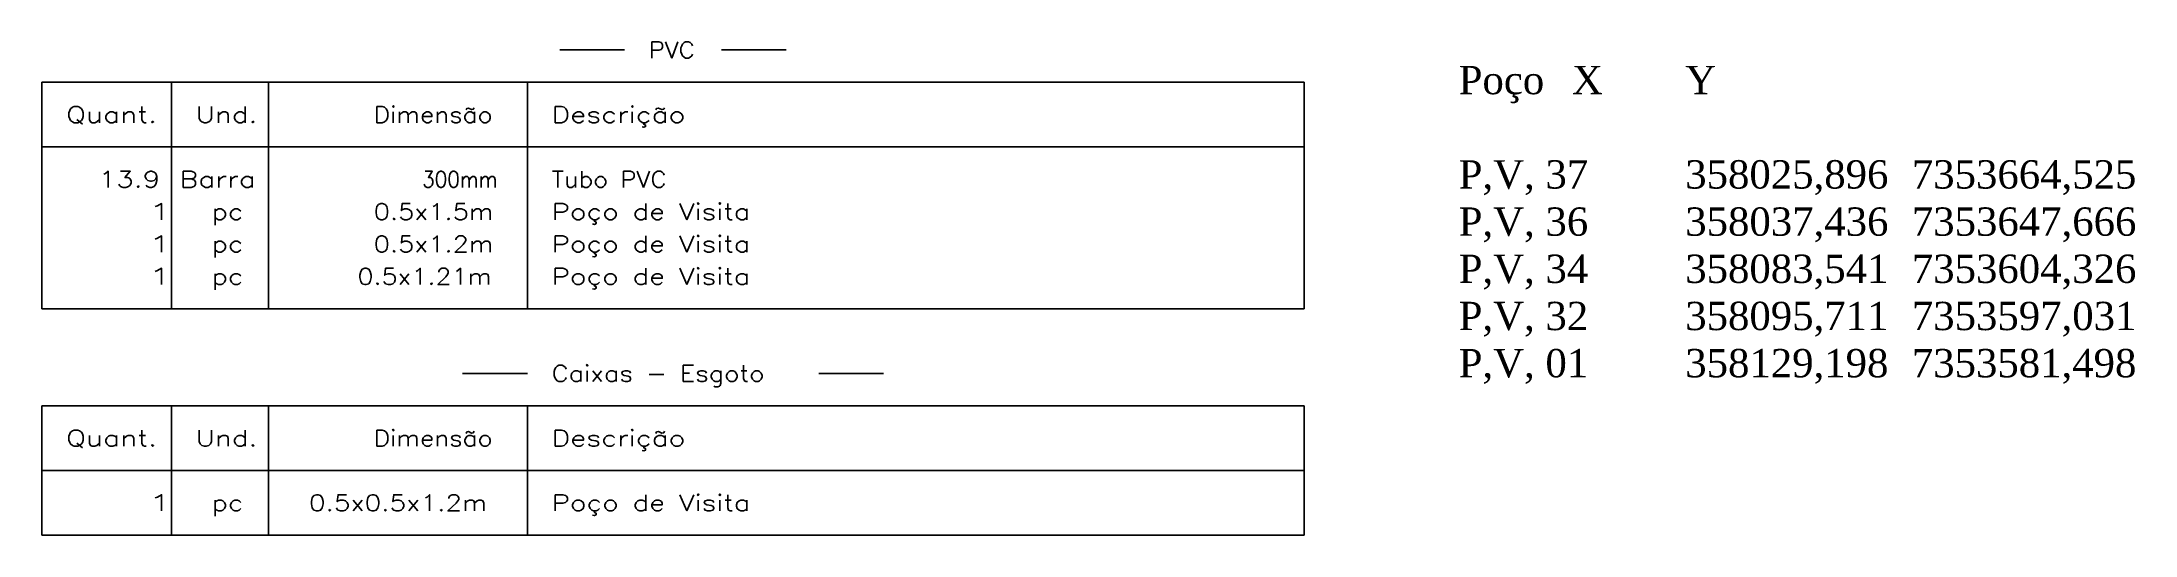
# Model space of a CAD drawing. Extents: x -44 to 14114764, y -20 to 289527804.
# Drawn here: x 359630.2 to 359759.6, y 7349411.8 to 7349442.3 of the extents above; entities that cross this region are included whole.
import ezdxf

# ---------------------------------------------------------------- set-up
doc = ezdxf.new("R2010")
doc.units = 0
doc.layers.add('LISTAGEM_LINHA', color=7, linetype='Continuous')
doc.layers.add('LISTAGEM_TEXTO', color=7, linetype='Continuous')
doc.styles.add('ROMANS', font='ROMANS.shx', dxfattribs={"height": 2})
doc.styles.get("Standard").update_dxf_attribs({"font": 'times.ttf'})

msp = doc.modelspace()

# ---------------------------------------------------------------- texts
at = {"layer": 'LISTAGEM_TEXTO', "style": 'ROMANS'}
for s, width, p in [('PVC', 1.105263, (359667.729, 7349441.283)), ('Quant.', 1.298969, (359631.729, 7349437.283)), ('Und.', 1.272727, (359639.729, 7349437.283)), ('Dimensão', 1.135135, (359650.729, 7349437.283)), ('Descrição', 1.277027, (359661.729, 7349437.283)), ('13.9', 1.272727, (359633.729, 7349433.283)), ('Barra', 1.296296, (359638.729, 7349433.283)), ('300mm', 0.905172, (359653.729, 7349433.283)), ('Tubo PVC', 1.112583, (359661.729, 7349433.283)), ('1', 1.909091, (359636.729, 7349431.283)), ('pc', 1.235294, (359640.729, 7349431.283)), ('0.5x1.5m', 1.174825, (359650.729, 7349431.283)), ('Poço de Visita', 1.25641, (359661.729, 7349431.283)), ('1', 1.909091, (359636.729, 7349429.283)), ('pc', 1.235294, (359640.729, 7349429.283)), ('0.5x1.2m', 1.174825, (359650.729, 7349429.283)), ('Poço de Visita', 1.25641, (359661.729, 7349429.283)), ('1', 1.909091, (359636.729, 7349427.283)), ('0.5x1.21m', 1.159509, (359649.729, 7349427.283)), ('Poço de Visita', 1.25641, (359661.729, 7349427.283)), ('pc', 1.235294, (359640.729, 7349427.283)), ('Caixas - Esgoto', 1.162362, (359661.729, 7349421.283)), ('Quant.', 1.298969, (359631.729, 7349417.283)), ('Und.', 1.272727, (359639.729, 7349417.283)), ('Dimensão', 1.135135, (359650.729, 7349417.283)), ('Descrição', 1.277027, (359661.729, 7349417.283)), ('1', 1.909091, (359636.729, 7349413.283)), ('pc', 1.235294, (359640.729, 7349413.283)), ('0.5x0.5x1.2m', 1.2, (359646.729, 7349413.283)), ('Poço de Visita', 1.25641, (359661.729, 7349413.283))]:
    msp.add_text(s, height=1, dxfattribs=dict(at, width=width)).set_placement(p)
at = {"layer": 'LISTAGEM_TEXTO', "insert": (359717.773, 7349440.797), "char_height": 1.75, "width": 43.43892, "attachment_point": 1}
msp.add_mtext('Poço^IX^IY\\P^I^I\\PP,V, 37^I358025,896^I7353664,525\\PP,V, 36^I358037,436^I7353647,666\\PP,V, 34^I358083,541^I7353604,326\\PP,V, 32^I358095,711^I7353597,031\\PP,V, 01^I358129,198^I7353581,498\\P', dxfattribs=at)

# ---------------------------------------------------------------- linework, layer by layer
at = {"layer": 'LISTAGEM_LINHA'}
for p, q in [((359662.229, 7349441.783), (359666.229, 7349441.783)), ((359672.229, 7349441.783), (359676.229, 7349441.783)), ((359630.229, 7349439.783), (359708.229, 7349439.783)), ((359630.229, 7349439.783), (359630.229, 7349425.783)), ((359638.229, 7349439.783), (359638.229, 7349425.783)), ((359644.229, 7349439.783), (359644.229, 7349425.783)), ((359660.229, 7349439.783), (359660.229, 7349425.783)), ((359708.229, 7349439.783), (359708.229, 7349425.783)), ((359630.229, 7349435.783), (359708.229, 7349435.783)), ((359630.229, 7349425.783), (359708.229, 7349425.783)), ((359656.229, 7349421.783), (359660.229, 7349421.783)), ((359678.229, 7349421.783), (359682.229, 7349421.783)), ((359630.229, 7349419.783), (359708.229, 7349419.783)), ((359630.229, 7349419.783), (359630.229, 7349411.783)), ((359638.229, 7349419.783), (359638.229, 7349411.783)), ((359644.229, 7349419.783), (359644.229, 7349411.783)), ((359660.229, 7349419.783), (359660.229, 7349411.783)), ((359708.229, 7349419.783), (359708.229, 7349411.783)), ((359630.229, 7349415.783), (359708.229, 7349415.783)), ((359630.229, 7349411.783), (359708.229, 7349411.783))]:
    msp.add_line(p, q, dxfattribs=at)

msp.set_redraw_order([(e.dxf.handle, doc.entitydb.next_handle()) for e in msp.query("TEXT MTEXT ATTDEF DIMENSION ARC_DIMENSION")])  # texts and dimensions are drawn at this point

doc.saveas('drawing.dxf')
